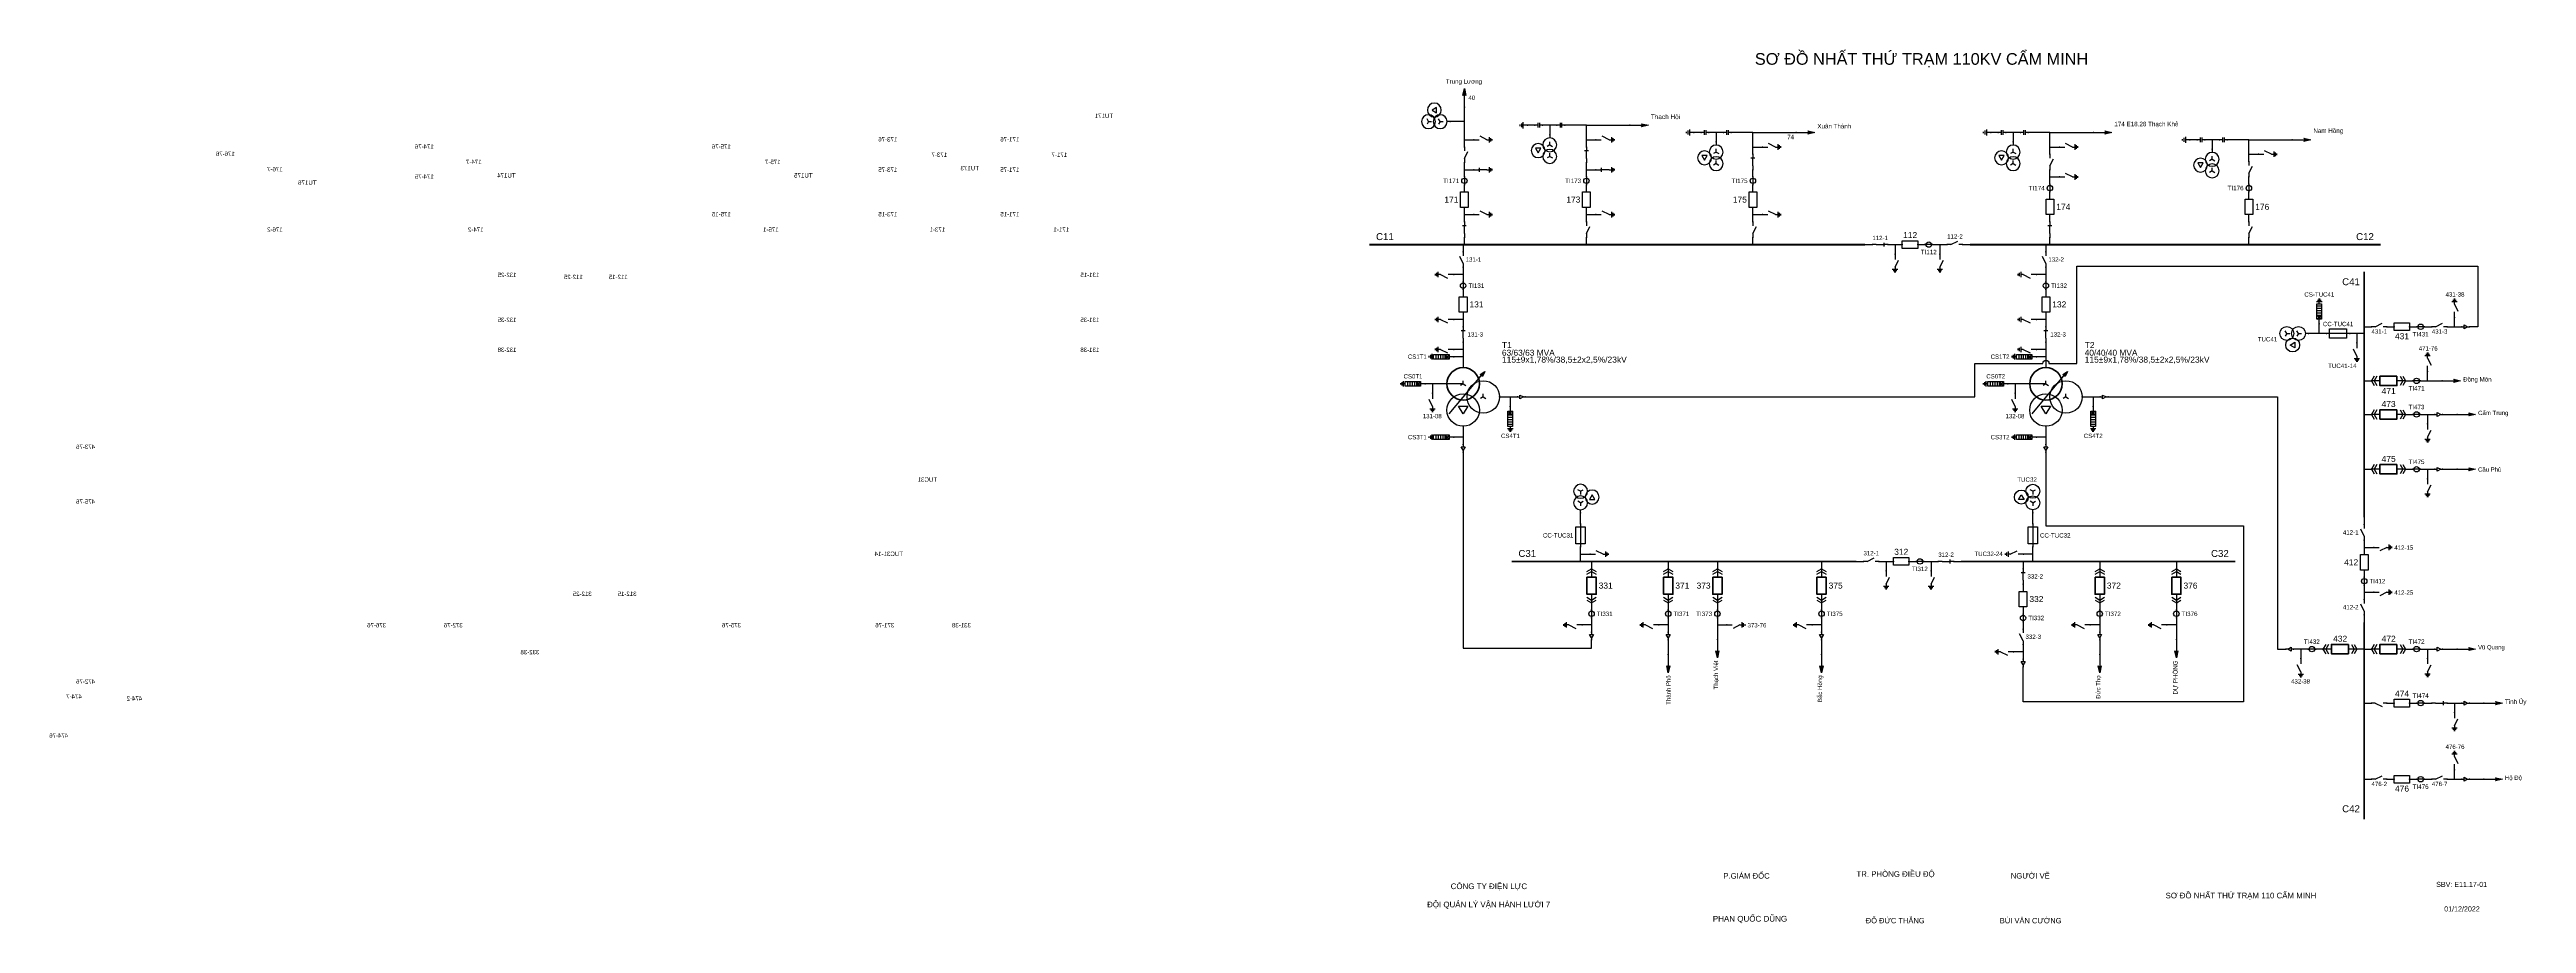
# Model space of a CAD drawing. Header units: millimetres. Extents: x -391 to 411, y 7 to 290.
import ezdxf

# ---------------------------------------------------------------- set-up
doc = ezdxf.new("R2010")
doc.units = ezdxf.units.MM
for name, color, linetype, lineweight in [('BUSBAR_110KV', 1, 'Continuous', 50), ('BUSBAR_22KV', 5, 'Continuous', 50), ('BUSBAR_35KV', 30, 'Continuous', 50), ('GROUND', 3, 'Continuous', 25), ('HV_110KV', 1, 'Continuous', 25), ('MV_22KV', 5, 'Continuous', 25), ('MV_35KV', 30, 'Continuous', 25)]:
    doc.layers.add(name, color=color, linetype=linetype, lineweight=lineweight)
doc.layers.add('SYM_PORTS', color=8, linetype='Continuous', plot=False)
doc.layers.add('TEXT', color=7, linetype='Continuous')
doc.styles.add('SLD_TEXT', font='arial.ttf')

# ---------------------------------------------------------------- blocks, each defined once
blk = doc.blocks.new('SYM_DISCONNECTOR_CLOSED')
at = {"lineweight": 25}
for points in [[(-0.625, 1.25), (0.625, 1.25)], [(0, 2.5), (0, 1.25)], [(0, -1.25), (0, 1.5)], [(0, -1.25), (0, -2.5)]]:
    blk.add_lwpolyline(points, dxfattribs=at)
at = {"layer": 'SYM_PORTS'}
for p in [(0, 2.5), (0, -2.5)]:
    blk.add_point(p, dxfattribs=at)
blk.add_attdef('DEVICE_CODE', (1.625, -0.5), '', height=2)
blk = doc.blocks.new('SYM_EARTHING_SWITCH_OPEN')
at = {"lineweight": 25}
for points in [[(0, -1.25), (-1.125, 1)], [(0, 3), (0, 1.25)], [(-0.875, -2), (0.875, -2)], [(-0.5625, -2.4375), (0.5625, -2.4375)], [(-0.25, -2.875), (0.25, -2.875)], [(0, -1.25), (0, -2)]]:
    blk.add_lwpolyline(points, dxfattribs=at)
at = {"layer": 'SYM_PORTS'}
blk.add_point((0, 3), dxfattribs=at)
blk.add_attdef('DEVICE_CODE', (1.875, 0), '', height=2)
blk = doc.blocks.new('SYM_CIRCUIT_BREAKER')
at = {"lineweight": 25}
blk.add_lwpolyline([(-1.25, 2.5), (1.25, 2.5), (1.25, -2.5), (-1.25, -2.5)], close=True, dxfattribs=at)
at = {"layer": 'SYM_PORTS'}
for p in [(0, 2.5), (0, -2.5)]:
    blk.add_point(p, dxfattribs=at)
blk.add_attdef('DEVICE_CODE', (2.25, -0.5), '', height=2)
at = {"flags": 1}
blk.add_attdef('RATING', (2.25, -3.5), '', height=2, dxfattribs=at)
blk = doc.blocks.new('SYM_CURRENT_TRANSFORMER')
at = {"lineweight": 25}
blk.add_lwpolyline([(0, 1.25), (0, -1.25)], dxfattribs=at)
blk.add_circle((0, 0), 0.875, dxfattribs=at)
at = {"layer": 'SYM_PORTS'}
for p in [(0, 1.25), (0, -1.25)]:
    blk.add_point(p, dxfattribs=at)
blk.add_attdef('DEVICE_CODE', (1.875, -1.75), '', height=2)
at = {"flags": 1}
blk.add_attdef('RATIO', (1.875, -4.75), '', height=2, dxfattribs=at)
blk = doc.blocks.new('SYM_EARTHING_SWITCH_CLOSED')
at = {"lineweight": 25}
for points in [[(-0.625, 1.25), (0.625, 1.25)], [(0, 3), (0, 1.25)], [(0, -1.25), (0, 1.5)], [(-0.875, -2), (0.875, -2)], [(-0.5625, -2.4375), (0.5625, -2.4375)], [(-0.25, -2.875), (0.25, -2.875)], [(0, -1.25), (0, -2)]]:
    blk.add_lwpolyline(points, dxfattribs=at)
at = {"layer": 'SYM_PORTS'}
blk.add_point((0, 3), dxfattribs=at)
blk.add_attdef('DEVICE_CODE', (1.875, 0), '', height=2)
blk = doc.blocks.new('SYM_DISCONNECTOR_OPEN')
at = {"lineweight": 25}
for points in [[(0, -1.25), (-1.125, 1)], [(0, 2.5), (0, 1.25)], [(0, -1.25), (0, -2.5)]]:
    blk.add_lwpolyline(points, dxfattribs=at)
at = {"layer": 'SYM_PORTS'}
for p in [(0, 2.5), (0, -2.5)]:
    blk.add_point(p, dxfattribs=at)
blk.add_attdef('DEVICE_CODE', (1, -0.5), '', height=2)
blk = doc.blocks.new('SYM_VOLTAGE_TRANSFORMER')
at = {"lineweight": 25}
for points in [[(0, 1.375), (-0.8625, 0.875)], [(0, 4.625), (0, 3.625)], [(0, 1.375), (0, 2.375)], [(0, 1.375), (0.8625, 0.875)], [(0, -2.375), (-0.8625, -2.875)], [(0, -2.375), (0, -1.375)], [(0, -2.375), (0.8625, -2.875)]]:
    blk.add_lwpolyline(points, dxfattribs=at)
blk.add_lwpolyline([(2.875, 0.25), (4.625, 0.25), (3.75, -1.25)], close=True, dxfattribs=at)
for centre in [(0, 1.375), (3.75, -0.5), (0, -2.375)]:
    blk.add_circle(centre, 2.25, dxfattribs=at)
at = {"layer": 'SYM_PORTS'}
blk.add_point((0, 4.625), dxfattribs=at)
blk.add_attdef('DEVICE_CODE', (7, 1.625), '', height=2)
at = {"flags": 1}
blk.add_attdef('RATIO', (7, -1.375), '', height=2, dxfattribs=at)
blk = doc.blocks.new('SYM_LINE_FEEDER_ARROW')
blk.add_hatch(color=7).paths.add_polyline_path([(0, -3), (-0.5, -0.75), (0, -1.25), (0.5, -0.75)])
at = {"lineweight": 25}
blk.add_lwpolyline([(0, 3), (0, -1.25)], dxfattribs=at)
blk.add_lwpolyline([(0, -3), (-0.5, -0.75), (0, -1.25), (0.5, -0.75)], close=True, dxfattribs=at)
at = {"layer": 'SYM_PORTS'}
blk.add_point((0, 3), dxfattribs=at)
blk.add_attdef('LINE_NAME', (1.5, 0), '', height=2)
blk = doc.blocks.new('SYM_COUPLING_CAPACITOR')
at = {"lineweight": 25}
for points in [[(-0.75, 0.25), (0.75, 0.25)], [(0, 1.25), (0, 0.25)], [(-0.75, -0.25), (0.75, -0.25)], [(0, -0.25), (0, -1.25)]]:
    blk.add_lwpolyline(points, dxfattribs=at)
at = {"layer": 'SYM_PORTS'}
for p in [(0, 1.25), (0, -1.25)]:
    blk.add_point(p, dxfattribs=at)
blk.add_attdef('DEVICE_CODE', (1.75, -1.75), '', height=2)
blk = doc.blocks.new('SYM_GROUND_SYMBOL')
at = {"lineweight": 25}
for points in [[(0, 1.25), (0, -0.25)], [(-1, -0.25), (1, -0.25)], [(-0.625, -0.75), (0.625, -0.75)], [(-0.25, -1.25), (0.25, -1.25)]]:
    blk.add_lwpolyline(points, dxfattribs=at)
at = {"layer": 'SYM_PORTS'}
blk.add_point((0, 1.25), dxfattribs=at)
blk = doc.blocks.new('SYM_SURGE_ARRESTER')
at = {"lineweight": 25}
for points in [[(-0.75, 2.5), (0.75, 2.5), (0.75, 1.25), (-0.75, 1.25)], [(-0.75, 1.25), (0.75, 1.25), (0.75, -2.5), (-0.75, -2.5)]]:
    blk.add_lwpolyline(points, close=True, dxfattribs=at)
for points in [[(-0.75, 2.5), (0.75, 1.25)], [(0.75, 2.5), (-0.75, 1.25)], [(-0.75, 0.5), (0.75, 0.5)], [(0, 4), (0, 2.5)], [(-0.875, -3.125), (0.875, -3.125)], [(-0.75, -0.25), (0.75, -0.25)], [(-0.75, -1), (0.75, -1)], [(-0.75, -1.75), (0.75, -1.75)], [(-0.5625, -3.5625), (0.5625, -3.5625)], [(-0.25, -4), (0.25, -4)], [(0, -2.5), (0, -3.125)]]:
    blk.add_lwpolyline(points, dxfattribs=at)
at = {"layer": 'SYM_PORTS'}
blk.add_point((0, 4), dxfattribs=at)
blk.add_attdef('DEVICE_CODE', (1.875, 1), '', height=2)
blk = doc.blocks.new('SYM_TRANSFORMER_3W')
blk.add_hatch(color=7).paths.add_polyline_path([(3.75, 8.25), (3.0125, 6.575), (2.2375, 7.225)])
at = {"lineweight": 25}
for points in [[(3.75, 8.25), (3.0125, 6.575), (2.2375, 7.225)], [(-4.75, -3), (-1.75, -3), (-3.25, -5.5)]]:
    blk.add_lwpolyline(points, close=True, dxfattribs=at)
for points in [[(-3.25, 4.25), (-8.5, 4.25)], [(-7.75, -5.5), (3.0125, 7.35)], [(-3.25, 4.25), (-4.1125, 3.75)], [(-3.25, 4.25), (-3.25, 5.25)], [(-3.25, 4.25), (-2.3875, 3.75)], [(3.25, 0), (2.3875, -0.5)], [(3.25, 0), (3.25, 1)], [(3.25, 0), (4.1125, -0.5)]]:
    blk.add_lwpolyline(points, dxfattribs=at)
at = {"lineweight": 50}
blk.add_circle((-3.25, 4.25), 5.25, dxfattribs=at)
at = {"lineweight": 25}
for centre in [(-3.25, -4.25), (3.25, 0)]:
    blk.add_circle(centre, 5.25, dxfattribs=at)
at = {"layer": 'SYM_PORTS'}
for p in [(-3.25, 9.5), (-8.5, 4.25), (8.5, 0), (-3.25, -9.5)]:
    blk.add_point(p, dxfattribs=at)
blk.add_attdef('DEVICE_CODE', (9.5, 6.5), '', height=2)
at = {"flags": 1}
for tag, p in [('VOLTAGE_RATIO', (9.5, 0.5)), ('POWER', (9.5, 3.5))]:
    blk.add_attdef(tag, p, '', height=2, dxfattribs=at)
blk = doc.blocks.new('SYM_CABLE_TERMINATION')
at = {"lineweight": 25}
blk.add_lwpolyline([(-0.625, 0.5), (0.625, 0.5), (0, -0.625)], close=True, dxfattribs=at)
for points in [[(0, 1.25), (0, 0.5)], [(0, -0.625), (0, -1.25)]]:
    blk.add_lwpolyline(points, dxfattribs=at)
at = {"layer": 'SYM_PORTS'}
for p in [(0, 1.25), (0, -1.25)]:
    blk.add_point(p, dxfattribs=at)
blk = doc.blocks.new('SYM_DRAWOUT_BREAKER')
at = {"lineweight": 25}
for points in [[(-1.5, 4.625), (0, 5.5), (1.5, 4.625)], [(-1.5, 3.75), (0, 4.625), (1.5, 3.75)], [(0, 5.5), (0, 2.75)], [(-1.5, -3.75), (0, -4.625), (1.5, -3.75)], [(-1.5, -4.625), (0, -5.5), (1.5, -4.625)], [(0, -2.75), (0, -5.5)]]:
    blk.add_lwpolyline(points, dxfattribs=at)
at = {"lineweight": 35}
blk.add_lwpolyline([(-1.5, 2.75), (1.5, 2.75), (1.5, -2.75), (-1.5, -2.75)], close=True, dxfattribs=at)
at = {"layer": 'SYM_PORTS'}
for p in [(0, 5.5), (0, -5.5)]:
    blk.add_point(p, dxfattribs=at)
blk.add_attdef('DEVICE_CODE', (2.5, 2.5), '', height=2)
at = {"flags": 1}
blk.add_attdef('RATING', (2.5, -0.5), '', height=2, dxfattribs=at)
blk = doc.blocks.new('SYM_FUSE_DISCONNECTOR')
at = {"lineweight": 25}
blk.add_lwpolyline([(-1.5, 2.75), (1.5, 2.75), (1.5, -2.75), (-1.5, -2.75)], close=True, dxfattribs=at)
blk.add_lwpolyline([(0, 3.75), (0, -3.75)], dxfattribs=at)
at = {"layer": 'SYM_PORTS'}
for p in [(0, 3.75), (0, -3.75)]:
    blk.add_point(p, dxfattribs=at)
blk.add_attdef('DEVICE_CODE', (2.5, 0.75), '', height=2)
at = {"flags": 1}
blk.add_attdef('RATING', (2.5, -2.25), '', height=2, dxfattribs=at)

msp = doc.modelspace()

# ---------------------------------------------------------------- linework, layer by layer
at = {"layer": 'BUSBAR_110KV', "const_width": 0.586}
for points in [[(36.42, 226.89), (196.93, 226.89)], [(230.85, 226.89), (363.85, 226.89)]]:
    msp.add_lwpolyline(points, dxfattribs=at)
at = {"layer": 'BUSBAR_22KV', "const_width": 0.586}
for points in [[(358.55, 218.17), (358.55, 138.64)], [(358.55, 104.73), (358.55, 41.01)]]:
    msp.add_lwpolyline(points, dxfattribs=at)
at = {"layer": 'BUSBAR_35KV', "const_width": 0.586}
for points in [[(82.51, 124.39), (194.05, 124.39)], [(227.97, 124.39), (316.87, 124.39)]]:
    msp.add_lwpolyline(points, dxfattribs=at)
at = {"layer": 'GROUND'}
for points in [[(89.98, 265.49), (87.63, 265.49)], [(143.88, 263.15), (141.53, 263.15)], [(240.04, 263.15), (237.7, 263.15)], [(304.48, 260.8), (302.13, 260.8)]]:
    msp.add_lwpolyline(points, dxfattribs=at)
at = {"layer": 'HV_110KV'}
for points in [[(67.19, 266.67), (62.59, 266.67)], [(67.19, 266.67), (67.19, 271.35)], [(67.19, 260.8), (67.19, 266.67)], [(94.82, 265.49), (92.48, 265.49)], [(97.17, 265.49), (94.82, 265.49)], [(94.82, 265.49), (94.82, 262.43)], [(106.7, 265.49), (99.67, 265.49)], [(106.7, 260.8), (106.7, 265.49)], [(106.7, 265.49), (120.77, 265.49)], [(67.19, 258.46), (67.19, 260.8)], [(67.19, 260.8), (70.25, 260.8)], [(106.7, 258.46), (106.7, 260.8)], [(106.7, 260.8), (109.77, 260.8)], [(148.72, 263.15), (146.38, 263.15)], [(151.07, 263.15), (148.72, 263.15)], [(148.72, 263.15), (148.72, 260.08)], [(160.6, 263.15), (153.57, 263.15)], [(160.6, 258.46), (160.6, 263.15)], [(160.6, 263.15), (174.67, 263.15)], [(160.6, 256.11), (160.6, 258.46)], [(160.6, 258.46), (163.67, 258.46)], [(244.89, 263.15), (242.54, 263.15)], [(247.23, 263.15), (244.89, 263.15)], [(244.89, 263.15), (244.89, 260.08)], [(256.77, 263.15), (249.73, 263.15)], [(256.77, 258.46), (256.77, 263.15)], [(256.77, 263.15), (270.84, 263.15)], [(256.77, 256.11), (256.77, 258.46)], [(256.77, 258.46), (259.83, 258.46)], [(309.32, 260.8), (306.98, 260.8)], [(311.66, 260.8), (309.32, 260.8)], [(309.32, 260.8), (309.32, 257.74)], [(321.2, 260.8), (314.16, 260.8)], [(321.2, 256.11), (321.2, 260.8)], [(321.2, 260.8), (335.27, 260.8)], [(67.19, 251.11), (67.19, 253.46)], [(67.19, 248.77), (67.19, 251.11)], [(67.19, 251.11), (70.25, 251.11)], [(106.7, 251.11), (106.7, 253.46)], [(106.7, 248.77), (106.7, 251.11)], [(106.7, 251.11), (109.77, 251.11)], [(160.6, 248.77), (160.6, 251.11)], [(256.77, 248.77), (256.77, 251.11)], [(256.77, 246.42), (256.77, 248.77)], [(256.77, 248.77), (259.83, 248.77)], [(321.2, 253.77), (321.2, 256.11)], [(321.2, 256.11), (324.27, 256.11)], [(321.2, 246.42), (321.2, 248.77)], [(67.19, 243.92), (67.19, 246.27)], [(106.7, 243.92), (106.7, 246.27)], [(160.6, 243.92), (160.6, 246.27)], [(256.77, 241.58), (256.77, 243.92)], [(321.2, 241.58), (321.2, 243.92)], [(67.19, 236.58), (67.19, 238.92)], [(67.19, 234.23), (67.19, 236.58)], [(67.19, 236.58), (70.25, 236.58)], [(106.7, 236.58), (106.7, 238.92)], [(106.7, 234.23), (106.7, 236.58)], [(106.7, 236.58), (109.77, 236.58)], [(160.6, 236.58), (160.6, 238.92)], [(160.6, 234.23), (160.6, 236.58)], [(160.6, 236.58), (163.67, 236.58)], [(256.77, 234.23), (256.77, 236.58)], [(321.2, 234.23), (321.2, 236.58)], [(66.79, 226.89), (66.79, 224.54)], [(67.19, 226.89), (67.19, 229.23)], [(106.7, 226.89), (106.7, 229.23)], [(160.6, 226.89), (160.6, 229.23)], [(196.93, 226.89), (199.28, 226.89)], [(204.28, 226.89), (206.62, 226.89)], [(206.62, 226.89), (206.62, 223.82)], [(206.62, 226.89), (208.97, 226.89)], [(213.97, 226.89), (216.31, 226.89)], [(218.81, 226.89), (221.16, 226.89)], [(221.16, 226.89), (221.16, 223.82)], [(221.16, 226.89), (223.5, 226.89)], [(228.5, 226.89), (230.85, 226.89)], [(255.48, 226.89), (255.48, 224.54)], [(256.77, 226.89), (256.77, 229.23)], [(321.2, 226.89), (321.2, 229.23)], [(66.79, 217.2), (63.73, 217.2)], [(66.79, 219.54), (66.79, 217.2)], [(66.79, 217.2), (66.79, 214.85)], [(255.48, 217.2), (252.42, 217.2)], [(255.48, 219.54), (255.48, 217.2)], [(255.48, 217.2), (255.48, 214.85)], [(66.79, 212.35), (66.79, 210.01)], [(255.48, 212.35), (255.48, 210.01)], [(66.79, 202.67), (63.73, 202.67)], [(66.79, 205.01), (66.79, 202.67)], [(66.79, 202.67), (66.79, 200.32)], [(255.48, 202.67), (252.42, 202.67)], [(255.48, 205.01), (255.48, 202.67)], [(255.48, 202.67), (255.48, 200.32)], [(66.79, 192.98), (63.73, 192.98)], [(66.79, 195.32), (66.79, 192.98)], [(66.79, 192.98), (66.79, 190.63)], [(255.48, 192.98), (252.42, 192.98)], [(255.48, 195.32), (255.48, 192.98)], [(255.48, 192.98), (255.48, 190.63)], [(66.79, 190.63), (63.73, 190.63)], [(66.79, 190.63), (66.79, 187.11)], [(255.48, 190.63), (252.42, 190.63)], [(255.48, 190.63), (255.48, 187.11)], [(56.86, 181.86), (54.51, 181.86)], [(61.54, 181.86), (56.86, 181.86)], [(56.86, 181.86), (56.86, 178.8)], [(245.54, 181.86), (243.2, 181.86)], [(250.23, 181.86), (245.54, 181.86)], [(245.54, 181.86), (245.54, 178.8)]]:
    msp.add_lwpolyline(points, dxfattribs=at)
at = {"layer": 'MV_22KV'}
msp.add_lwpolyline([(86.91, 177.61), (89.61, 177.61), (232.5, 177.61), (232.5, 188.46), (254.48, 188.46, -1), (256.48, 188.46), (265.5, 188.46), (265.5, 219.96), (395.32, 219.96), (395.32, 200.3), (392.62, 200.3)], format="xyb", dxfattribs=at)
for points in [[(344.01, 198.16), (344.01, 201.23)], [(387.77, 200.3), (387.77, 203.36)], [(344.01, 198.16), (340.5, 198.16)], [(346.36, 198.16), (344.01, 198.16)], [(356.2, 198.16), (353.86, 198.16)], [(358.55, 198.16), (356.2, 198.16)], [(356.2, 198.16), (356.2, 195.09)], [(358.55, 200.3), (360.89, 200.3)], [(365.89, 200.3), (368.24, 200.3)], [(373.24, 200.3), (375.58, 200.3)], [(378.08, 200.3), (380.43, 200.3)], [(385.43, 200.3), (387.77, 200.3)], [(387.77, 200.3), (390.12, 200.3)], [(379.08, 182.81), (379.08, 185.88)], [(78.54, 177.61), (82.06, 177.61)], [(82.06, 177.61), (82.06, 174.55)], [(82.06, 177.61), (84.41, 177.61)], [(267.23, 177.61), (270.75, 177.61)], [(270.75, 177.61), (270.75, 174.55)], [(270.75, 177.61), (273.1, 177.61)], [(275.6, 177.61), (278.3, 177.61), (330.47, 177.61), (330.47, 96.03), (333.17, 96.03)], [(358.55, 182.81), (360.89, 182.81)], [(371.89, 182.81), (374.24, 182.81)], [(376.74, 182.81), (379.08, 182.81)], [(379.08, 182.81), (383.77, 182.81)], [(358.55, 171.95), (360.89, 171.95)], [(371.89, 171.95), (374.24, 171.95)], [(376.74, 171.95), (379.08, 171.95)], [(379.08, 171.95), (379.08, 168.88)], [(379.08, 171.95), (381.43, 171.95)], [(383.93, 171.95), (388.62, 171.95)], [(358.55, 154.21), (360.89, 154.21)], [(371.89, 154.21), (374.24, 154.21)], [(376.74, 154.21), (379.08, 154.21)], [(379.08, 154.21), (379.08, 151.14)], [(379.08, 154.21), (381.43, 154.21)], [(383.93, 154.21), (388.62, 154.21)], [(358.55, 138.64), (358.55, 136.3)], [(358.55, 131.3), (358.55, 128.95)], [(358.55, 128.95), (361.61, 128.95)], [(358.55, 128.95), (358.55, 126.61)], [(358.55, 121.61), (358.55, 119.26)], [(358.55, 116.76), (358.55, 114.42)], [(358.55, 114.42), (361.61, 114.42)], [(358.55, 114.42), (358.55, 112.07)], [(358.55, 107.07), (358.55, 104.73)], [(338.01, 96.03), (335.67, 96.03)], [(340.36, 96.03), (338.01, 96.03)], [(338.01, 96.03), (338.01, 92.97)], [(345.2, 96.03), (342.86, 96.03)], [(358.55, 96.03), (356.2, 96.03)], [(358.55, 96.03), (360.89, 96.03)], [(371.89, 96.03), (374.24, 96.03)], [(376.74, 96.03), (379.08, 96.03)], [(379.08, 96.03), (379.08, 92.97)], [(379.08, 96.03), (381.43, 96.03)], [(383.93, 96.03), (388.62, 96.03)], [(358.55, 78.55), (360.89, 78.55)], [(365.89, 78.55), (368.24, 78.55)], [(373.24, 78.55), (375.58, 78.55)], [(378.08, 78.55), (380.43, 78.55)], [(385.43, 78.55), (387.77, 78.55)], [(387.77, 78.55), (387.77, 75.48)], [(387.77, 78.55), (390.12, 78.55)], [(392.62, 78.55), (397.31, 78.55)], [(387.77, 53.94), (387.77, 57.01)], [(358.55, 53.94), (360.89, 53.94)], [(365.89, 53.94), (368.24, 53.94)], [(373.24, 53.94), (375.58, 53.94)], [(378.08, 53.94), (380.43, 53.94)], [(385.43, 53.94), (387.77, 53.94)], [(387.77, 53.94), (390.12, 53.94)], [(392.62, 53.94), (397.31, 53.94)]]:
    msp.add_lwpolyline(points, dxfattribs=at)
at = {"layer": 'MV_35KV'}
for points in [[(66.79, 164.6), (63.73, 164.6)], [(66.79, 168.11), (66.79, 164.6)], [(66.79, 164.6), (66.79, 162.25)], [(255.48, 164.6), (252.42, 164.6)], [(255.48, 168.11), (255.48, 164.6)], [(255.48, 164.6), (255.48, 162.25)], [(66.79, 159.75), (66.79, 157.05), (66.79, 96.31), (108.37, 96.31), (108.37, 99.01)], [(255.48, 159.75), (255.48, 157.05), (255.48, 135.96), (319.5, 135.96), (319.5, 78.96), (248.09, 78.96), (248.09, 87.62), (248.09, 90.32)], [(104.82, 136.58), (104.82, 140.1)], [(251.27, 136.58), (251.27, 140.1)], [(104.82, 126.73), (104.82, 129.08)], [(251.27, 126.73), (251.27, 129.08)], [(104.82, 124.39), (104.82, 126.73)], [(104.82, 126.73), (107.89, 126.73)], [(108.37, 124.39), (108.37, 122.04)], [(133.19, 124.39), (133.19, 122.04)], [(149.11, 124.39), (149.11, 122.04)], [(182.83, 124.39), (182.83, 122.04)], [(194.05, 124.39), (196.4, 124.39)], [(201.4, 124.39), (203.74, 124.39)], [(203.74, 124.39), (203.74, 121.32)], [(203.74, 124.39), (206.09, 124.39)], [(211.09, 124.39), (213.43, 124.39)], [(215.93, 124.39), (218.28, 124.39)], [(218.28, 124.39), (218.28, 121.32)], [(218.28, 124.39), (220.62, 124.39)], [(225.62, 124.39), (227.97, 124.39)], [(248.09, 124.39), (248.09, 122.04)], [(251.27, 126.73), (248.21, 126.73)], [(251.27, 124.39), (251.27, 126.73)], [(272.91, 124.39), (272.91, 122.04)], [(297.72, 124.39), (297.72, 122.04)], [(248.09, 117.04), (248.09, 114.7)], [(108.37, 111.04), (108.37, 108.7)], [(108.37, 106.2), (108.37, 103.85)], [(133.19, 111.04), (133.19, 108.7)], [(133.19, 106.2), (133.19, 103.85)], [(149.11, 111.04), (149.11, 108.7)], [(149.11, 106.2), (149.11, 103.85)], [(182.83, 111.04), (182.83, 108.7)], [(182.83, 106.2), (182.83, 103.85)], [(248.09, 109.7), (248.09, 107.35)], [(248.09, 104.85), (248.09, 102.51)], [(272.91, 111.04), (272.91, 108.7)], [(272.91, 106.2), (272.91, 103.85)], [(297.72, 111.04), (297.72, 108.7)], [(297.72, 106.2), (297.72, 103.85)], [(108.37, 103.85), (105.3, 103.85)], [(108.37, 103.85), (108.37, 101.51)], [(133.19, 103.85), (130.12, 103.85)], [(133.19, 103.85), (133.19, 101.51)], [(133.19, 99.01), (133.19, 94.32)], [(149.11, 103.85), (152.18, 103.85)], [(149.11, 103.85), (149.11, 99.17)], [(182.83, 103.85), (179.76, 103.85)], [(182.83, 103.85), (182.83, 101.51)], [(182.83, 99.01), (182.83, 94.32)], [(248.09, 97.51), (248.09, 95.17)], [(272.91, 103.85), (269.84, 103.85)], [(272.91, 103.85), (272.91, 101.51)], [(272.91, 99.01), (272.91, 94.32)], [(297.72, 103.85), (294.66, 103.85)], [(297.72, 103.85), (297.72, 99.17)], [(248.09, 95.17), (245.02, 95.17)], [(248.09, 95.17), (248.09, 92.82)]]:
    msp.add_lwpolyline(points, dxfattribs=at)

# ---------------------------------------------------------------- block references
at = {"layer": 'GROUND', "rotation": 270}
for p in [(86.38, 265.49), (140.28, 263.15), (236.45, 263.15), (300.88, 260.8)]:
    msp.add_blockref('SYM_GROUND_SYMBOL', p, dxfattribs=at)
at = {"layer": 'HV_110KV'}
for name, p, rotation in [('SYM_LINE_FEEDER_ARROW', (67.19, 274.35), 180), ('SYM_COUPLING_CAPACITOR', (91.23, 265.49), 270), ('SYM_COUPLING_CAPACITOR', (98.42, 265.49), 270), ('SYM_LINE_FEEDER_ARROW', (123.77, 265.49), 90), ('SYM_COUPLING_CAPACITOR', (145.13, 263.15), 270), ('SYM_COUPLING_CAPACITOR', (152.32, 263.15), 270), ('SYM_LINE_FEEDER_ARROW', (177.67, 263.15), 90), ('SYM_COUPLING_CAPACITOR', (241.29, 263.15), 270), ('SYM_COUPLING_CAPACITOR', (248.48, 263.15), 270), ('SYM_LINE_FEEDER_ARROW', (273.84, 263.15), 90), ('SYM_COUPLING_CAPACITOR', (305.73, 260.8), 270), ('SYM_COUPLING_CAPACITOR', (312.91, 260.8), 270), ('SYM_LINE_FEEDER_ARROW', (338.27, 260.8), 90)]:
    msp.add_blockref(name, p, dxfattribs=dict(at, rotation=rotation))
ref = msp.add_blockref('SYM_VOLTAGE_TRANSFORMER', (57.96, 266.67), dxfattribs=dict(at, xscale=-1, rotation=270))
ref.add_attrib('DEVICE_CODE', 'TU171', (46.51, 267.83), dxfattribs={"layer": 'TEXT', "extrusion": (0, 0, -1), "height": 1.437, "style": 'SLD_TEXT'})
ref = msp.add_blockref('SYM_EARTHING_SWITCH_OPEN', (327.27, 256.11), dxfattribs=dict(at, xscale=-1, rotation=90))
ref.add_attrib('DEVICE_CODE', '176-76', (330.95, 255.56), dxfattribs={"layer": 'TEXT', "extrusion": (0, 0, -1), "height": 1.41, "style": 'SLD_TEXT'})
ref = msp.add_blockref('SYM_VOLTAGE_TRANSFORMER', (309.32, 253.11), dxfattribs=dict(at, xscale=-1))
ref.add_attrib('DEVICE_CODE', 'TU176', (304.44, 246.24), dxfattribs={"layer": 'TEXT', "extrusion": (0, 0, -1), "height": 1.437, "style": 'SLD_TEXT'})
ref = msp.add_blockref('SYM_EARTHING_SWITCH_OPEN', (262.83, 258.46), dxfattribs=dict(at, xscale=-1, rotation=90))
ref.add_attrib('DEVICE_CODE', '174-76', (266.52, 257.9), dxfattribs={"layer": 'TEXT', "extrusion": (0, 0, -1), "height": 1.41, "style": 'SLD_TEXT'})
ref = msp.add_blockref('SYM_VOLTAGE_TRANSFORMER', (244.89, 255.46), dxfattribs=dict(at, xscale=-1))
ref.add_attrib('DEVICE_CODE', 'TU174', (240, 248.58), dxfattribs={"layer": 'TEXT', "extrusion": (0, 0, -1), "height": 1.437, "style": 'SLD_TEXT'})
ref = msp.add_blockref('SYM_EARTHING_SWITCH_OPEN', (166.67, 258.46), dxfattribs=dict(at, xscale=-1, rotation=90))
ref.add_attrib('DEVICE_CODE', '175-76', (170.35, 257.9), dxfattribs={"layer": 'TEXT', "extrusion": (0, 0, -1), "height": 1.41, "style": 'SLD_TEXT'})
ref = msp.add_blockref('SYM_VOLTAGE_TRANSFORMER', (148.72, 255.46), dxfattribs=dict(at, xscale=-1))
ref.add_attrib('DEVICE_CODE', 'TU175', (143.84, 248.58), dxfattribs={"layer": 'TEXT', "extrusion": (0, 0, -1), "height": 1.437, "style": 'SLD_TEXT'})
ref = msp.add_blockref('SYM_EARTHING_SWITCH_OPEN', (112.77, 260.8), dxfattribs=dict(at, xscale=-1, rotation=90))
ref.add_attrib('DEVICE_CODE', '173-76', (116.45, 260.25), dxfattribs={"layer": 'TEXT', "extrusion": (0, 0, -1), "height": 1.41, "style": 'SLD_TEXT'})
ref = msp.add_blockref('SYM_DISCONNECTOR_CLOSED', (106.7, 255.96), dxfattribs=dict(at, xscale=-1))
ref.add_attrib('DEVICE_CODE', '173-7', (100.31, 255.27), dxfattribs={"layer": 'TEXT', "extrusion": (0, 0, -1), "height": 1.412, "style": 'SLD_TEXT'})
ref = msp.add_blockref('SYM_VOLTAGE_TRANSFORMER', (94.82, 257.8), dxfattribs=dict(at, xscale=-1))
ref.add_attrib('DEVICE_CODE', 'TU173', (89.94, 250.92), dxfattribs={"layer": 'TEXT', "extrusion": (0, 0, -1), "height": 1.437, "style": 'SLD_TEXT'})
ref = msp.add_blockref('SYM_EARTHING_SWITCH_OPEN', (73.25, 260.8), dxfattribs=dict(at, xscale=-1, rotation=90))
ref.add_attrib('DEVICE_CODE', '171-76', (76.94, 260.25), dxfattribs={"layer": 'TEXT', "extrusion": (0, 0, -1), "height": 1.41, "style": 'SLD_TEXT'})
ref = msp.add_blockref('SYM_DISCONNECTOR_OPEN', (67.19, 255.96), dxfattribs=dict(at, xscale=-1))
ref.add_attrib('DEVICE_CODE', '171-7', (61.42, 255.26), dxfattribs={"layer": 'TEXT', "extrusion": (0, 0, -1), "height": 1.424, "style": 'SLD_TEXT'})
ref = msp.add_blockref('SYM_DISCONNECTOR_OPEN', (321.2, 251.27), dxfattribs=dict(at, xscale=-1))
ref.add_attrib('DEVICE_CODE', '176-7', (315.44, 250.58), dxfattribs={"layer": 'TEXT', "extrusion": (0, 0, -1), "height": 1.412, "style": 'SLD_TEXT'})
ref = msp.add_blockref('SYM_EARTHING_SWITCH_OPEN', (262.83, 248.77), dxfattribs=dict(at, xscale=-1, rotation=90))
ref.add_attrib('DEVICE_CODE', '174-75', (266.52, 248.21), dxfattribs={"layer": 'TEXT', "extrusion": (0, 0, -1), "height": 1.41, "style": 'SLD_TEXT'})
ref = msp.add_blockref('SYM_DISCONNECTOR_OPEN', (256.77, 253.61), dxfattribs=dict(at, xscale=-1))
ref.add_attrib('DEVICE_CODE', '174-7', (251, 252.92), dxfattribs={"layer": 'TEXT', "extrusion": (0, 0, -1), "height": 1.424, "style": 'SLD_TEXT'})
ref = msp.add_blockref('SYM_DISCONNECTOR_CLOSED', (160.6, 253.61), dxfattribs=dict(at, xscale=-1))
ref.add_attrib('DEVICE_CODE', '175-7', (154.21, 252.93), dxfattribs={"layer": 'TEXT', "extrusion": (0, 0, -1), "height": 1.412, "style": 'SLD_TEXT'})
ref = msp.add_blockref('SYM_EARTHING_SWITCH_CLOSED', (112.77, 251.11), dxfattribs=dict(at, xscale=-1, rotation=90))
ref.add_attrib('DEVICE_CODE', '173-75', (116.45, 250.43), dxfattribs={"layer": 'TEXT', "extrusion": (0, 0, -1), "height": 1.41, "style": 'SLD_TEXT'})
ref = msp.add_blockref('SYM_EARTHING_SWITCH_CLOSED', (73.25, 251.11), dxfattribs=dict(at, xscale=-1, rotation=90))
ref.add_attrib('DEVICE_CODE', '171-75', (76.94, 250.43), dxfattribs={"layer": 'TEXT', "extrusion": (0, 0, -1), "height": 1.41, "style": 'SLD_TEXT'})
ref = msp.add_blockref('SYM_CURRENT_TRANSFORMER', (67.19, 247.52), dxfattribs=at)
ref.add_attrib('DEVICE_CODE', 'TI171', (60.31, 246.79), dxfattribs={"layer": 'TEXT', "height": 1.457, "style": 'SLD_TEXT'})
ref = msp.add_blockref('SYM_CURRENT_TRANSFORMER', (106.7, 247.52), dxfattribs=at)
ref.add_attrib('DEVICE_CODE', 'TI173', (99.82, 246.8), dxfattribs={"layer": 'TEXT', "height": 1.445, "style": 'SLD_TEXT'})
ref = msp.add_blockref('SYM_CURRENT_TRANSFORMER', (160.6, 247.52), dxfattribs=at)
ref.add_attrib('DEVICE_CODE', 'TI175', (153.73, 246.8), dxfattribs={"layer": 'TEXT', "height": 1.445, "style": 'SLD_TEXT'})
ref = msp.add_blockref('SYM_CIRCUIT_BREAKER', (67.19, 241.42), dxfattribs=at)
ref.add_attrib('DEVICE_CODE', '171', (60.7, 240.47), dxfattribs={"layer": 'TEXT', "height": 1.964, "style": 'SLD_TEXT'})
ref = msp.add_blockref('SYM_CIRCUIT_BREAKER', (106.7, 241.42), dxfattribs=at)
ref.add_attrib('DEVICE_CODE', '173', (100.21, 240.49), dxfattribs={"layer": 'TEXT', "height": 1.948, "style": 'SLD_TEXT'})
ref = msp.add_blockref('SYM_CIRCUIT_BREAKER', (160.6, 241.42), dxfattribs=at)
ref.add_attrib('DEVICE_CODE', '175', (154.12, 240.49), dxfattribs={"layer": 'TEXT', "height": 1.948, "style": 'SLD_TEXT'})
ref = msp.add_blockref('SYM_CURRENT_TRANSFORMER', (256.77, 245.17), dxfattribs=at)
ref.add_attrib('DEVICE_CODE', 'TI174', (249.89, 244.44), dxfattribs={"layer": 'TEXT', "height": 1.457, "style": 'SLD_TEXT'})
ref = msp.add_blockref('SYM_CIRCUIT_BREAKER', (256.77, 239.08), dxfattribs=at)
ref.add_attrib('DEVICE_CODE', '174', (258.83, 238.12), dxfattribs={"layer": 'TEXT', "height": 1.964, "style": 'SLD_TEXT'})
ref = msp.add_blockref('SYM_CURRENT_TRANSFORMER', (321.2, 245.17), dxfattribs=at)
ref.add_attrib('DEVICE_CODE', 'TI176', (314.32, 244.46), dxfattribs={"layer": 'TEXT', "height": 1.445, "style": 'SLD_TEXT'})
ref = msp.add_blockref('SYM_CIRCUIT_BREAKER', (321.2, 239.08), dxfattribs=at)
ref.add_attrib('DEVICE_CODE', '176', (323.26, 238.14), dxfattribs={"layer": 'TEXT', "height": 1.948, "style": 'SLD_TEXT'})
ref = msp.add_blockref('SYM_DISCONNECTOR_OPEN', (321.2, 231.73), dxfattribs=dict(at, xscale=-1))
ref.add_attrib('DEVICE_CODE', '176-2', (315.44, 231.05), dxfattribs={"layer": 'TEXT', "extrusion": (0, 0, -1), "height": 1.412, "style": 'SLD_TEXT'})
ref = msp.add_blockref('SYM_DISCONNECTOR_CLOSED', (256.77, 231.73), dxfattribs=dict(at, xscale=-1))
ref.add_attrib('DEVICE_CODE', '174-2', (250.38, 231.04), dxfattribs={"layer": 'TEXT', "extrusion": (0, 0, -1), "height": 1.424, "style": 'SLD_TEXT'})
ref = msp.add_blockref('SYM_EARTHING_SWITCH_OPEN', (166.67, 236.58), dxfattribs=dict(at, xscale=-1, rotation=90))
ref.add_attrib('DEVICE_CODE', '175-15', (170.35, 236.02), dxfattribs={"layer": 'TEXT', "extrusion": (0, 0, -1), "height": 1.41, "style": 'SLD_TEXT'})
ref = msp.add_blockref('SYM_DISCONNECTOR_OPEN', (160.6, 231.73), dxfattribs=dict(at, xscale=-1))
ref.add_attrib('DEVICE_CODE', '175-1', (154.84, 231.05), dxfattribs={"layer": 'TEXT', "extrusion": (0, 0, -1), "height": 1.412, "style": 'SLD_TEXT'})
ref = msp.add_blockref('SYM_EARTHING_SWITCH_OPEN', (112.77, 236.58), dxfattribs=dict(at, xscale=-1, rotation=90))
ref.add_attrib('DEVICE_CODE', '173-15', (116.45, 236.02), dxfattribs={"layer": 'TEXT', "extrusion": (0, 0, -1), "height": 1.41, "style": 'SLD_TEXT'})
ref = msp.add_blockref('SYM_DISCONNECTOR_OPEN', (106.7, 231.73), dxfattribs=dict(at, xscale=-1))
ref.add_attrib('DEVICE_CODE', '173-1', (100.94, 231.05), dxfattribs={"layer": 'TEXT', "extrusion": (0, 0, -1), "height": 1.412, "style": 'SLD_TEXT'})
ref = msp.add_blockref('SYM_EARTHING_SWITCH_OPEN', (73.25, 236.58), dxfattribs=dict(at, xscale=-1, rotation=90))
ref.add_attrib('DEVICE_CODE', '171-15', (76.94, 236.02), dxfattribs={"layer": 'TEXT', "extrusion": (0, 0, -1), "height": 1.41, "style": 'SLD_TEXT'})
ref = msp.add_blockref('SYM_DISCONNECTOR_CLOSED', (67.19, 231.73), dxfattribs=dict(at, xscale=-1))
ref.add_attrib('DEVICE_CODE', '171-1', (60.8, 231.04), dxfattribs={"layer": 'TEXT', "extrusion": (0, 0, -1), "height": 1.424, "style": 'SLD_TEXT'})
ref = msp.add_blockref('SYM_DISCONNECTOR_CLOSED', (201.78, 226.89), dxfattribs=dict(at, rotation=270))
ref.add_attrib('DEVICE_CODE', '112-1', (199.3, 228.34), dxfattribs={"layer": 'TEXT', "height": 1.409, "style": 'SLD_TEXT'})
ref = msp.add_blockref('SYM_CIRCUIT_BREAKER', (211.47, 226.89), dxfattribs=dict(at, rotation=270))
ref.add_attrib('DEVICE_CODE', '112', (209.26, 228.99), dxfattribs={"layer": 'TEXT', "height": 1.944, "style": 'SLD_TEXT'})
ref = msp.add_blockref('SYM_CURRENT_TRANSFORMER', (217.56, 226.89), dxfattribs=dict(at, rotation=270))
ref.add_attrib('DEVICE_CODE', 'TI112', (214.97, 223.76), dxfattribs={"layer": 'TEXT', "height": 1.442, "style": 'SLD_TEXT'})
ref = msp.add_blockref('SYM_DISCONNECTOR_OPEN', (226, 226.89), dxfattribs=dict(at, rotation=270))
ref.add_attrib('DEVICE_CODE', '112-2', (223.53, 228.84), dxfattribs={"layer": 'TEXT', "height": 1.409, "style": 'SLD_TEXT'})
ref = msp.add_blockref('SYM_EARTHING_SWITCH_OPEN', (249.42, 217.2), dxfattribs=dict(at, xscale=-1, rotation=270))
ref.add_attrib('DEVICE_CODE', '132-25', (239.72, 216.39), dxfattribs={"layer": 'TEXT', "extrusion": (0, 0, -1), "height": 1.407, "style": 'SLD_TEXT'})
ref = msp.add_blockref('SYM_EARTHING_SWITCH_OPEN', (221.16, 220.82), dxfattribs=dict(at, xscale=-1))
ref.add_attrib('DEVICE_CODE', '112-25', (218.27, 215.73), dxfattribs={"layer": 'TEXT', "extrusion": (0, 0, -1), "height": 1.407, "style": 'SLD_TEXT'})
ref = msp.add_blockref('SYM_EARTHING_SWITCH_OPEN', (206.62, 220.82), dxfattribs=dict(at, xscale=-1))
ref.add_attrib('DEVICE_CODE', '112-15', (203.74, 215.73), dxfattribs={"layer": 'TEXT', "extrusion": (0, 0, -1), "height": 1.407, "style": 'SLD_TEXT'})
ref = msp.add_blockref('SYM_EARTHING_SWITCH_OPEN', (60.73, 217.2), dxfattribs=dict(at, xscale=-1, rotation=270))
ref.add_attrib('DEVICE_CODE', '131-15', (51.03, 216.39), dxfattribs={"layer": 'TEXT', "extrusion": (0, 0, -1), "height": 1.407, "style": 'SLD_TEXT'})
ref = msp.add_blockref('SYM_DISCONNECTOR_OPEN', (66.79, 222.04), dxfattribs=at)
ref.add_attrib('DEVICE_CODE', '131-1', (67.6, 221.36), dxfattribs={"layer": 'TEXT', "height": 1.409, "style": 'SLD_TEXT'})
ref = msp.add_blockref('SYM_DISCONNECTOR_OPEN', (255.48, 222.04), dxfattribs=at)
ref.add_attrib('DEVICE_CODE', '132-2', (256.29, 221.36), dxfattribs={"layer": 'TEXT', "height": 1.409, "style": 'SLD_TEXT'})
ref = msp.add_blockref('SYM_CIRCUIT_BREAKER', (66.79, 207.51), dxfattribs=at)
ref.add_attrib('DEVICE_CODE', '131', (68.85, 206.57), dxfattribs={"layer": 'TEXT', "height": 1.948, "style": 'SLD_TEXT'})
ref = msp.add_blockref('SYM_CURRENT_TRANSFORMER', (66.79, 213.6), dxfattribs=at)
ref.add_attrib('DEVICE_CODE', 'TI131', (68.48, 212.89), dxfattribs={"layer": 'TEXT', "height": 1.442, "style": 'SLD_TEXT'})
ref = msp.add_blockref('SYM_CIRCUIT_BREAKER', (255.48, 207.51), dxfattribs=at)
ref.add_attrib('DEVICE_CODE', '132', (257.54, 206.57), dxfattribs={"layer": 'TEXT', "height": 1.948, "style": 'SLD_TEXT'})
ref = msp.add_blockref('SYM_CURRENT_TRANSFORMER', (255.48, 213.6), dxfattribs=at)
ref.add_attrib('DEVICE_CODE', 'TI132', (257.17, 212.89), dxfattribs={"layer": 'TEXT', "height": 1.442, "style": 'SLD_TEXT'})
ref = msp.add_blockref('SYM_EARTHING_SWITCH_OPEN', (249.42, 202.67), dxfattribs=dict(at, xscale=-1, rotation=270))
ref.add_attrib('DEVICE_CODE', '132-35', (239.72, 201.86), dxfattribs={"layer": 'TEXT', "extrusion": (0, 0, -1), "height": 1.407, "style": 'SLD_TEXT'})
ref = msp.add_blockref('SYM_EARTHING_SWITCH_OPEN', (60.73, 202.67), dxfattribs=dict(at, xscale=-1, rotation=270))
ref.add_attrib('DEVICE_CODE', '131-35', (51.03, 201.86), dxfattribs={"layer": 'TEXT', "extrusion": (0, 0, -1), "height": 1.407, "style": 'SLD_TEXT'})
ref = msp.add_blockref('SYM_EARTHING_SWITCH_OPEN', (249.42, 192.98), dxfattribs=dict(at, xscale=-1, rotation=270))
ref.add_attrib('DEVICE_CODE', '132-38', (239.72, 192.17), dxfattribs={"layer": 'TEXT', "extrusion": (0, 0, -1), "height": 1.407, "style": 'SLD_TEXT'})
ref = msp.add_blockref('SYM_EARTHING_SWITCH_OPEN', (60.73, 192.98), dxfattribs=dict(at, xscale=-1, rotation=270))
ref.add_attrib('DEVICE_CODE', '131-38', (51.03, 192.17), dxfattribs={"layer": 'TEXT', "extrusion": (0, 0, -1), "height": 1.407, "style": 'SLD_TEXT'})
ref = msp.add_blockref('SYM_TRANSFORMER_3W', (70.04, 177.61), dxfattribs=at)
ref.add_attrib('DEVICE_CODE', 'T1', (79.35, 193.42), dxfattribs={"layer": 'TEXT', "height": 1.959, "style": 'SLD_TEXT'})
ref = msp.add_blockref('SYM_DISCONNECTOR_CLOSED', (66.79, 197.82), dxfattribs=at)
ref.add_attrib('DEVICE_CODE', '131-3', (68.23, 197.14), dxfattribs={"layer": 'TEXT', "height": 1.409, "style": 'SLD_TEXT'})
ref = msp.add_blockref('SYM_TRANSFORMER_3W', (258.73, 177.61), dxfattribs=at)
ref.add_attrib('DEVICE_CODE', 'T2', (268.04, 193.42), dxfattribs={"layer": 'TEXT', "height": 1.959, "style": 'SLD_TEXT'})
ref = msp.add_blockref('SYM_DISCONNECTOR_CLOSED', (255.48, 197.82), dxfattribs=at)
ref.add_attrib('DEVICE_CODE', '132-3', (256.92, 197.14), dxfattribs={"layer": 'TEXT', "height": 1.409, "style": 'SLD_TEXT'})
ref = msp.add_blockref('SYM_SURGE_ARRESTER', (50.51, 181.86), dxfattribs=dict(at, rotation=270))
ref.add_attrib('DEVICE_CODE', 'CS0T1', (47.5, 183.59), dxfattribs={"layer": 'TEXT', "height": 1.405, "style": 'SLD_TEXT'})
ref = msp.add_blockref('SYM_SURGE_ARRESTER', (59.73, 190.63), dxfattribs=dict(at, rotation=270))
ref.add_attrib('DEVICE_CODE', 'CS1T1', (48.9, 189.94), dxfattribs={"layer": 'TEXT', "height": 1.405, "style": 'SLD_TEXT'})
ref = msp.add_blockref('SYM_SURGE_ARRESTER', (239.2, 181.86), dxfattribs=dict(at, rotation=270))
ref.add_attrib('DEVICE_CODE', 'CS0T2', (236.19, 183.59), dxfattribs={"layer": 'TEXT', "height": 1.405, "style": 'SLD_TEXT'})
ref = msp.add_blockref('SYM_SURGE_ARRESTER', (248.42, 190.63), dxfattribs=dict(at, rotation=270))
ref.add_attrib('DEVICE_CODE', 'CS1T2', (237.59, 189.94), dxfattribs={"layer": 'TEXT', "height": 1.405, "style": 'SLD_TEXT'})
ref = msp.add_blockref('SYM_EARTHING_SWITCH_OPEN', (56.86, 175.8), dxfattribs=at)
ref.add_attrib('DEVICE_CODE', '131-08', (53.72, 170.7), dxfattribs={"layer": 'TEXT', "height": 1.407, "style": 'SLD_TEXT'})
ref = msp.add_blockref('SYM_EARTHING_SWITCH_OPEN', (245.54, 175.8), dxfattribs=at)
ref.add_attrib('DEVICE_CODE', '132-08', (242.41, 170.7), dxfattribs={"layer": 'TEXT', "height": 1.407, "style": 'SLD_TEXT'})
at = {"layer": 'MV_22KV'}
ref = msp.add_blockref('SYM_SURGE_ARRESTER', (344.01, 205.23), dxfattribs=dict(at, rotation=180))
ref.add_attrib('DEVICE_CODE', 'CS-TUC41', (339.17, 210.06), dxfattribs={"layer": 'TEXT', "height": 1.421, "style": 'SLD_TEXT'})
ref = msp.add_blockref('SYM_EARTHING_SWITCH_OPEN', (387.77, 206.36), dxfattribs=dict(at, rotation=180))
ref.add_attrib('DEVICE_CODE', '431-38', (384.89, 210.09), dxfattribs={"layer": 'TEXT', "height": 1.407, "style": 'SLD_TEXT'})
ref = msp.add_blockref('SYM_FUSE_DISCONNECTOR', (350.11, 198.16), dxfattribs=dict(at, rotation=270))
ref.add_attrib('DEVICE_CODE', 'CC-TUC41', (345.15, 200.49), dxfattribs={"layer": 'TEXT', "height": 1.43, "style": 'SLD_TEXT'})
ref = msp.add_blockref('SYM_DISCONNECTOR_OPEN', (363.39, 200.3), dxfattribs=dict(at, rotation=270))
ref.add_attrib('DEVICE_CODE', '431-1', (360.91, 198.08), dxfattribs={"layer": 'TEXT', "height": 1.409, "style": 'SLD_TEXT'})
ref = msp.add_blockref('SYM_CIRCUIT_BREAKER', (370.74, 200.3), dxfattribs=dict(at, rotation=270))
ref.add_attrib('DEVICE_CODE', '431', (368.52, 196.28), dxfattribs={"layer": 'TEXT', "height": 1.948, "style": 'SLD_TEXT'})
ref = msp.add_blockref('SYM_CURRENT_TRANSFORMER', (376.83, 200.3), dxfattribs=dict(at, rotation=270))
ref.add_attrib('DEVICE_CODE', 'TI431', (374.24, 197.17), dxfattribs={"layer": 'TEXT', "height": 1.442, "style": 'SLD_TEXT'})
ref = msp.add_blockref('SYM_DISCONNECTOR_OPEN', (382.93, 200.3), dxfattribs=dict(at, rotation=270))
ref.add_attrib('DEVICE_CODE', '431-3', (380.45, 198.08), dxfattribs={"layer": 'TEXT', "height": 1.409, "style": 'SLD_TEXT'})
for name, p, rotation in [('SYM_CABLE_TERMINATION', (391.37, 200.3), 90), ('SYM_CABLE_TERMINATION', (85.66, 177.61), 90), ('SYM_CABLE_TERMINATION', (274.35, 177.61), 90), ('SYM_LINE_FEEDER_ARROW', (386.77, 182.81), 90), ('SYM_CABLE_TERMINATION', (382.68, 171.95), 90), ('SYM_LINE_FEEDER_ARROW', (391.62, 171.95), 90), ('SYM_CABLE_TERMINATION', (382.68, 154.21), 90), ('SYM_LINE_FEEDER_ARROW', (391.62, 154.21), 90), ('SYM_CABLE_TERMINATION', (334.42, 96.03), 270), ('SYM_CABLE_TERMINATION', (382.68, 96.03), 90), ('SYM_LINE_FEEDER_ARROW', (391.62, 96.03), 90), ('SYM_CABLE_TERMINATION', (391.37, 78.55), 90), ('SYM_LINE_FEEDER_ARROW', (400.31, 78.55), 90), ('SYM_CABLE_TERMINATION', (391.37, 53.94), 90), ('SYM_LINE_FEEDER_ARROW', (400.31, 53.94), 90)]:
    msp.add_blockref(name, p, dxfattribs=dict(at, rotation=rotation))
ref = msp.add_blockref('SYM_VOLTAGE_TRANSFORMER', (335.87, 198.16), dxfattribs=dict(at, rotation=270))
ref.add_attrib('DEVICE_CODE', 'TUC41', (324.06, 195.56), dxfattribs={"layer": 'TEXT', "height": 1.433, "style": 'SLD_TEXT'})
ref = msp.add_blockref('SYM_EARTHING_SWITCH_OPEN', (356.2, 192.09), dxfattribs=at)
ref.add_attrib('DEVICE_CODE', 'TUC41-14', (346.87, 186.96), dxfattribs={"layer": 'TEXT', "height": 1.427, "style": 'SLD_TEXT'})
ref = msp.add_blockref('SYM_EARTHING_SWITCH_OPEN', (379.08, 188.88), dxfattribs=dict(at, rotation=180))
ref.add_attrib('DEVICE_CODE', '471-76', (376.2, 192.61), dxfattribs={"layer": 'TEXT', "height": 1.41, "style": 'SLD_TEXT'})
ref = msp.add_blockref('SYM_DRAWOUT_BREAKER', (366.39, 182.81), dxfattribs=dict(at, rotation=270))
ref.add_attrib('DEVICE_CODE', '471', (364.18, 178.53), dxfattribs={"layer": 'TEXT', "height": 1.964, "style": 'SLD_TEXT'})
ref = msp.add_blockref('SYM_CURRENT_TRANSFORMER', (375.49, 182.81), dxfattribs=dict(at, rotation=270))
ref.add_attrib('DEVICE_CODE', 'TI471', (372.89, 179.67), dxfattribs={"layer": 'TEXT', "height": 1.457, "style": 'SLD_TEXT'})
ref = msp.add_blockref('SYM_EARTHING_SWITCH_OPEN', (379.08, 165.88), dxfattribs=dict(at, xscale=-1))
ref.add_attrib('DEVICE_CODE', '473-76', (376.2, 160.78), dxfattribs={"layer": 'TEXT', "extrusion": (0, 0, -1), "height": 1.41, "style": 'SLD_TEXT'})
ref = msp.add_blockref('SYM_SURGE_ARRESTER', (82.06, 170.55), dxfattribs=at)
ref.add_attrib('DEVICE_CODE', 'CS4T1', (79.05, 164.31), dxfattribs={"layer": 'TEXT', "height": 1.405, "style": 'SLD_TEXT'})
ref = msp.add_blockref('SYM_SURGE_ARRESTER', (270.75, 170.55), dxfattribs=at)
ref.add_attrib('DEVICE_CODE', 'CS4T2', (267.74, 164.31), dxfattribs={"layer": 'TEXT', "height": 1.405, "style": 'SLD_TEXT'})
ref = msp.add_blockref('SYM_DRAWOUT_BREAKER', (366.39, 171.95), dxfattribs=dict(at, rotation=270))
ref.add_attrib('DEVICE_CODE', '473', (364.18, 174.34), dxfattribs={"layer": 'TEXT', "height": 1.948, "style": 'SLD_TEXT'})
ref = msp.add_blockref('SYM_CURRENT_TRANSFORMER', (375.49, 171.95), dxfattribs=dict(at, rotation=270))
ref.add_attrib('DEVICE_CODE', 'TI473', (372.89, 173.64), dxfattribs={"layer": 'TEXT', "height": 1.445, "style": 'SLD_TEXT'})
ref = msp.add_blockref('SYM_DRAWOUT_BREAKER', (366.39, 154.21), dxfattribs=dict(at, rotation=270))
ref.add_attrib('DEVICE_CODE', '475', (364.18, 156.6), dxfattribs={"layer": 'TEXT', "height": 1.952, "style": 'SLD_TEXT'})
ref = msp.add_blockref('SYM_CURRENT_TRANSFORMER', (375.49, 154.21), dxfattribs=dict(at, rotation=270))
ref.add_attrib('DEVICE_CODE', 'TI475', (372.89, 155.91), dxfattribs={"layer": 'TEXT', "height": 1.448, "style": 'SLD_TEXT'})
ref = msp.add_blockref('SYM_EARTHING_SWITCH_OPEN', (379.08, 148.14), dxfattribs=dict(at, xscale=-1))
ref.add_attrib('DEVICE_CODE', '475-76', (376.2, 143.04), dxfattribs={"layer": 'TEXT', "extrusion": (0, 0, -1), "height": 1.41, "style": 'SLD_TEXT'})
ref = msp.add_blockref('SYM_DISCONNECTOR_OPEN', (358.55, 133.8), dxfattribs=at)
ref.add_attrib('DEVICE_CODE', '412-1', (351.66, 133.1), dxfattribs={"layer": 'TEXT', "height": 1.409, "style": 'SLD_TEXT'})
ref = msp.add_blockref('SYM_EARTHING_SWITCH_OPEN', (364.61, 128.95), dxfattribs=dict(at, rotation=90))
ref.add_attrib('DEVICE_CODE', '412-15', (368.3, 128.15), dxfattribs={"layer": 'TEXT', "height": 1.407, "style": 'SLD_TEXT'})
ref = msp.add_blockref('SYM_CIRCUIT_BREAKER', (358.55, 124.11), dxfattribs=at)
ref.add_attrib('DEVICE_CODE', '412', (352.06, 123.15), dxfattribs={"layer": 'TEXT', "height": 1.944, "style": 'SLD_TEXT'})
ref = msp.add_blockref('SYM_CURRENT_TRANSFORMER', (358.55, 118.01), dxfattribs=at)
ref.add_attrib('DEVICE_CODE', 'TI412', (360.23, 117.28), dxfattribs={"layer": 'TEXT', "height": 1.442, "style": 'SLD_TEXT'})
ref = msp.add_blockref('SYM_EARTHING_SWITCH_OPEN', (364.61, 114.42), dxfattribs=dict(at, rotation=90))
ref.add_attrib('DEVICE_CODE', '412-25', (368.3, 113.61), dxfattribs={"layer": 'TEXT', "height": 1.407, "style": 'SLD_TEXT'})
ref = msp.add_blockref('SYM_DISCONNECTOR_OPEN', (358.55, 109.57), dxfattribs=at)
ref.add_attrib('DEVICE_CODE', '412-2', (351.66, 108.88), dxfattribs={"layer": 'TEXT', "height": 1.409, "style": 'SLD_TEXT'})
ref = msp.add_blockref('SYM_CURRENT_TRANSFORMER', (341.61, 96.03), dxfattribs=dict(at, rotation=270))
ref.add_attrib('DEVICE_CODE', 'TI432', (339.01, 97.73), dxfattribs={"layer": 'TEXT', "height": 1.442, "style": 'SLD_TEXT'})
ref = msp.add_blockref('SYM_DRAWOUT_BREAKER', (350.7, 96.03), dxfattribs=dict(at, rotation=270))
ref.add_attrib('DEVICE_CODE', '432', (348.49, 98.42), dxfattribs={"layer": 'TEXT', "height": 1.948, "style": 'SLD_TEXT'})
ref = msp.add_blockref('SYM_DRAWOUT_BREAKER', (366.39, 96.03), dxfattribs=dict(at, rotation=270))
ref.add_attrib('DEVICE_CODE', '472', (364.18, 98.4), dxfattribs={"layer": 'TEXT', "height": 1.964, "style": 'SLD_TEXT'})
ref = msp.add_blockref('SYM_CURRENT_TRANSFORMER', (375.49, 96.03), dxfattribs=dict(at, rotation=270))
ref.add_attrib('DEVICE_CODE', 'TI472', (372.89, 97.72), dxfattribs={"layer": 'TEXT', "height": 1.457, "style": 'SLD_TEXT'})
ref = msp.add_blockref('SYM_EARTHING_SWITCH_OPEN', (379.08, 89.97), dxfattribs=dict(at, xscale=-1))
ref.add_attrib('DEVICE_CODE', '472-76', (376.2, 84.87), dxfattribs={"layer": 'TEXT', "extrusion": (0, 0, -1), "height": 1.41, "style": 'SLD_TEXT'})
ref = msp.add_blockref('SYM_EARTHING_SWITCH_OPEN', (338.01, 89.97), dxfattribs=at)
ref.add_attrib('DEVICE_CODE', '432-38', (334.88, 84.87), dxfattribs={"layer": 'TEXT', "height": 1.407, "style": 'SLD_TEXT'})
ref = msp.add_blockref('SYM_DISCONNECTOR_CLOSED', (382.93, 78.55), dxfattribs=dict(at, xscale=-1, rotation=270))
ref.add_attrib('DEVICE_CODE', '474-7', (380.45, 80.02), dxfattribs={"layer": 'TEXT', "extrusion": (0, 0, -1), "height": 1.427, "style": 'SLD_TEXT'})
ref = msp.add_blockref('SYM_DISCONNECTOR_OPEN', (363.39, 78.55), dxfattribs=dict(at, xscale=-1, rotation=270))
ref.add_attrib('DEVICE_CODE', '474-2', (360.91, 79.39), dxfattribs={"layer": 'TEXT', "extrusion": (0, 0, -1), "height": 1.424, "style": 'SLD_TEXT'})
ref = msp.add_blockref('SYM_CIRCUIT_BREAKER', (370.74, 78.55), dxfattribs=dict(at, rotation=270))
ref.add_attrib('DEVICE_CODE', '474', (368.52, 80.67), dxfattribs={"layer": 'TEXT', "height": 1.968, "style": 'SLD_TEXT'})
ref = msp.add_blockref('SYM_CURRENT_TRANSFORMER', (376.83, 78.55), dxfattribs=dict(at, rotation=270))
ref.add_attrib('DEVICE_CODE', 'TI474', (374.24, 80.24), dxfattribs={"layer": 'TEXT', "height": 1.46, "style": 'SLD_TEXT'})
ref = msp.add_blockref('SYM_EARTHING_SWITCH_OPEN', (387.77, 72.48), dxfattribs=dict(at, xscale=-1))
ref.add_attrib('DEVICE_CODE', '474-76', (384.89, 67.38), dxfattribs={"layer": 'TEXT', "extrusion": (0, 0, -1), "height": 1.41, "style": 'SLD_TEXT'})
ref = msp.add_blockref('SYM_EARTHING_SWITCH_OPEN', (387.77, 60.01), dxfattribs=dict(at, rotation=180))
ref.add_attrib('DEVICE_CODE', '476-76', (384.89, 63.74), dxfattribs={"layer": 'TEXT', "height": 1.41, "style": 'SLD_TEXT'})
ref = msp.add_blockref('SYM_DISCONNECTOR_OPEN', (363.39, 53.94), dxfattribs=dict(at, rotation=270))
ref.add_attrib('DEVICE_CODE', '476-2', (360.91, 51.71), dxfattribs={"layer": 'TEXT', "height": 1.412, "style": 'SLD_TEXT'})
ref = msp.add_blockref('SYM_CIRCUIT_BREAKER', (370.74, 53.94), dxfattribs=dict(at, rotation=270))
ref.add_attrib('DEVICE_CODE', '476', (368.52, 49.93), dxfattribs={"layer": 'TEXT', "height": 1.948, "style": 'SLD_TEXT'})
ref = msp.add_blockref('SYM_CURRENT_TRANSFORMER', (376.83, 53.94), dxfattribs=dict(at, rotation=270))
ref.add_attrib('DEVICE_CODE', 'TI476', (374.24, 50.81), dxfattribs={"layer": 'TEXT', "height": 1.445, "style": 'SLD_TEXT'})
ref = msp.add_blockref('SYM_DISCONNECTOR_OPEN', (382.93, 53.94), dxfattribs=dict(at, rotation=270))
ref.add_attrib('DEVICE_CODE', '476-7', (380.45, 51.71), dxfattribs={"layer": 'TEXT', "height": 1.412, "style": 'SLD_TEXT'})
at = {"layer": 'MV_35KV'}
ref = msp.add_blockref('SYM_SURGE_ARRESTER', (59.73, 164.6), dxfattribs=dict(at, rotation=270))
ref.add_attrib('DEVICE_CODE', 'CS3T1', (48.9, 163.9), dxfattribs={"layer": 'TEXT', "height": 1.405, "style": 'SLD_TEXT'})
for name, p in [('SYM_CABLE_TERMINATION', (66.79, 161)), ('SYM_CABLE_TERMINATION', (255.48, 161)), ('SYM_CABLE_TERMINATION', (108.37, 100.26)), ('SYM_CABLE_TERMINATION', (133.19, 100.26)), ('SYM_LINE_FEEDER_ARROW', (149.11, 96.17)), ('SYM_CABLE_TERMINATION', (182.83, 100.26)), ('SYM_CABLE_TERMINATION', (272.91, 100.26)), ('SYM_LINE_FEEDER_ARROW', (297.72, 96.17)), ('SYM_LINE_FEEDER_ARROW', (133.19, 91.32)), ('SYM_LINE_FEEDER_ARROW', (182.83, 91.32)), ('SYM_CABLE_TERMINATION', (248.09, 91.57)), ('SYM_LINE_FEEDER_ARROW', (272.91, 91.32))]:
    msp.add_blockref(name, p, dxfattribs=at)
ref = msp.add_blockref('SYM_SURGE_ARRESTER', (248.42, 164.6), dxfattribs=dict(at, rotation=270))
ref.add_attrib('DEVICE_CODE', 'CS3T2', (237.59, 163.9), dxfattribs={"layer": 'TEXT', "height": 1.405, "style": 'SLD_TEXT'})
ref = msp.add_blockref('SYM_VOLTAGE_TRANSFORMER', (104.82, 144.72), dxfattribs=dict(at, xscale=-1, rotation=180))
ref.add_attrib('DEVICE_CODE', 'TUC31', (103.51, 150.17), dxfattribs={"layer": 'TEXT', "extrusion": (0, 0, -1), "height": 1.433, "style": 'SLD_TEXT'})
ref = msp.add_blockref('SYM_VOLTAGE_TRANSFORMER', (251.27, 144.72), dxfattribs=dict(at, rotation=180))
ref.add_attrib('DEVICE_CODE', 'TUC32', (246.21, 150.17), dxfattribs={"layer": 'TEXT', "height": 1.433, "style": 'SLD_TEXT'})
ref = msp.add_blockref('SYM_FUSE_DISCONNECTOR', (104.82, 132.83), dxfattribs=at)
ref.add_attrib('DEVICE_CODE', 'CC-TUC31', (92.6, 132.11), dxfattribs={"layer": 'TEXT', "height": 1.43, "style": 'SLD_TEXT'})
ref = msp.add_blockref('SYM_FUSE_DISCONNECTOR', (251.27, 132.83), dxfattribs=at)
ref.add_attrib('DEVICE_CODE', 'CC-TUC32', (253.58, 132.11), dxfattribs={"layer": 'TEXT', "height": 1.43, "style": 'SLD_TEXT'})
ref = msp.add_blockref('SYM_CIRCUIT_BREAKER', (208.59, 124.39), dxfattribs=dict(at, rotation=270))
ref.add_attrib('DEVICE_CODE', '312', (206.37, 126.53), dxfattribs={"layer": 'TEXT', "height": 1.948, "style": 'SLD_TEXT'})
ref = msp.add_blockref('SYM_EARTHING_SWITCH_OPEN', (218.28, 118.32), dxfattribs=dict(at, xscale=-1))
ref.add_attrib('DEVICE_CODE', '312-25', (215.39, 113.23), dxfattribs={"layer": 'TEXT', "extrusion": (0, 0, -1), "height": 1.407, "style": 'SLD_TEXT'})
ref = msp.add_blockref('SYM_EARTHING_SWITCH_OPEN', (203.74, 118.32), dxfattribs=dict(at, xscale=-1))
ref.add_attrib('DEVICE_CODE', '312-15', (200.86, 113.23), dxfattribs={"layer": 'TEXT', "extrusion": (0, 0, -1), "height": 1.407, "style": 'SLD_TEXT'})
ref = msp.add_blockref('SYM_EARTHING_SWITCH_OPEN', (110.89, 126.73), dxfattribs=dict(at, xscale=-1, rotation=90))
ref.add_attrib('DEVICE_CODE', 'TUC31-14', (114.57, 126.14), dxfattribs={"layer": 'TEXT', "extrusion": (0, 0, -1), "height": 1.427, "style": 'SLD_TEXT'})
ref = msp.add_blockref('SYM_DRAWOUT_BREAKER', (108.37, 116.54), dxfattribs=at)
ref.add_attrib('DEVICE_CODE', '331', (110.68, 115.61), dxfattribs={"layer": 'TEXT', "height": 1.948, "style": 'SLD_TEXT'})
ref = msp.add_blockref('SYM_DRAWOUT_BREAKER', (133.19, 116.54), dxfattribs=at)
ref.add_attrib('DEVICE_CODE', '371', (135.5, 115.61), dxfattribs={"layer": 'TEXT', "height": 1.948, "style": 'SLD_TEXT'})
ref = msp.add_blockref('SYM_DRAWOUT_BREAKER', (149.11, 116.54), dxfattribs=at)
ref.add_attrib('DEVICE_CODE', '373', (142.38, 115.61), dxfattribs={"layer": 'TEXT', "height": 1.948, "style": 'SLD_TEXT'})
ref = msp.add_blockref('SYM_DRAWOUT_BREAKER', (182.83, 116.54), dxfattribs=at)
ref.add_attrib('DEVICE_CODE', '375', (185.13, 115.61), dxfattribs={"layer": 'TEXT', "height": 1.948, "style": 'SLD_TEXT'})
ref = msp.add_blockref('SYM_DISCONNECTOR_OPEN', (198.9, 124.39), dxfattribs=dict(at, rotation=270))
ref.add_attrib('DEVICE_CODE', '312-1', (196.42, 126.37), dxfattribs={"layer": 'TEXT', "height": 1.409, "style": 'SLD_TEXT'})
ref = msp.add_blockref('SYM_CURRENT_TRANSFORMER', (214.68, 124.39), dxfattribs=dict(at, rotation=270))
ref.add_attrib('DEVICE_CODE', 'TI312', (212.09, 121.26), dxfattribs={"layer": 'TEXT', "height": 1.442, "style": 'SLD_TEXT'})
ref = msp.add_blockref('SYM_DISCONNECTOR_CLOSED', (223.12, 124.39), dxfattribs=dict(at, rotation=270))
ref.add_attrib('DEVICE_CODE', '312-2', (220.64, 125.87), dxfattribs={"layer": 'TEXT', "height": 1.409, "style": 'SLD_TEXT'})
ref = msp.add_blockref('SYM_EARTHING_SWITCH_OPEN', (245.21, 126.73), dxfattribs=dict(at, rotation=270))
ref.add_attrib('DEVICE_CODE', 'TUC32-24', (232.32, 126.14), dxfattribs={"layer": 'TEXT', "height": 1.427, "style": 'SLD_TEXT'})
ref = msp.add_blockref('SYM_DISCONNECTOR_CLOSED', (248.09, 119.54), dxfattribs=at)
ref.add_attrib('DEVICE_CODE', '332-2', (249.52, 118.86), dxfattribs={"layer": 'TEXT', "height": 1.409, "style": 'SLD_TEXT'})
ref = msp.add_blockref('SYM_DRAWOUT_BREAKER', (272.91, 116.54), dxfattribs=at)
ref.add_attrib('DEVICE_CODE', '372', (275.21, 115.61), dxfattribs={"layer": 'TEXT', "height": 1.948, "style": 'SLD_TEXT'})
ref = msp.add_blockref('SYM_DRAWOUT_BREAKER', (297.72, 116.54), dxfattribs=at)
ref.add_attrib('DEVICE_CODE', '376', (300.03, 115.61), dxfattribs={"layer": 'TEXT', "height": 1.948, "style": 'SLD_TEXT'})
ref = msp.add_blockref('SYM_CIRCUIT_BREAKER', (248.09, 112.2), dxfattribs=at)
ref.add_attrib('DEVICE_CODE', '332', (250.14, 111.26), dxfattribs={"layer": 'TEXT', "height": 1.948, "style": 'SLD_TEXT'})
ref = msp.add_blockref('SYM_EARTHING_SWITCH_OPEN', (291.66, 103.85), dxfattribs=dict(at, xscale=-1, rotation=270))
ref.add_attrib('DEVICE_CODE', '376-76', (281.96, 103.05), dxfattribs={"layer": 'TEXT', "extrusion": (0, 0, -1), "height": 1.41, "style": 'SLD_TEXT'})
ref = msp.add_blockref('SYM_EARTHING_SWITCH_OPEN', (266.84, 103.85), dxfattribs=dict(at, xscale=-1, rotation=270))
ref.add_attrib('DEVICE_CODE', '372-76', (257.14, 103.05), dxfattribs={"layer": 'TEXT', "extrusion": (0, 0, -1), "height": 1.41, "style": 'SLD_TEXT'})
ref = msp.add_blockref('SYM_EARTHING_SWITCH_OPEN', (176.76, 103.85), dxfattribs=dict(at, xscale=-1, rotation=270))
ref.add_attrib('DEVICE_CODE', '375-76', (167.06, 103.05), dxfattribs={"layer": 'TEXT', "extrusion": (0, 0, -1), "height": 1.41, "style": 'SLD_TEXT'})
ref = msp.add_blockref('SYM_EARTHING_SWITCH_OPEN', (127.12, 103.85), dxfattribs=dict(at, xscale=-1, rotation=270))
ref.add_attrib('DEVICE_CODE', '371-76', (117.42, 103.05), dxfattribs={"layer": 'TEXT', "extrusion": (0, 0, -1), "height": 1.41, "style": 'SLD_TEXT'})
ref = msp.add_blockref('SYM_EARTHING_SWITCH_OPEN', (102.3, 103.85), dxfattribs=dict(at, xscale=-1, rotation=270))
ref.add_attrib('DEVICE_CODE', '331-38', (92.6, 103.05), dxfattribs={"layer": 'TEXT', "extrusion": (0, 0, -1), "height": 1.407, "style": 'SLD_TEXT'})
ref = msp.add_blockref('SYM_CURRENT_TRANSFORMER', (108.37, 107.45), dxfattribs=at)
ref.add_attrib('DEVICE_CODE', 'TI331', (110.05, 106.73), dxfattribs={"layer": 'TEXT', "height": 1.442, "style": 'SLD_TEXT'})
ref = msp.add_blockref('SYM_CURRENT_TRANSFORMER', (133.19, 107.45), dxfattribs=at)
ref.add_attrib('DEVICE_CODE', 'TI371', (134.87, 106.73), dxfattribs={"layer": 'TEXT', "height": 1.445, "style": 'SLD_TEXT'})
ref = msp.add_blockref('SYM_CURRENT_TRANSFORMER', (149.11, 107.45), dxfattribs=at)
ref.add_attrib('DEVICE_CODE', 'TI373', (142.24, 106.73), dxfattribs={"layer": 'TEXT', "height": 1.445, "style": 'SLD_TEXT'})
ref = msp.add_blockref('SYM_EARTHING_SWITCH_OPEN', (155.18, 103.85), dxfattribs=dict(at, rotation=90))
ref.add_attrib('DEVICE_CODE', '373-76', (158.86, 103.05), dxfattribs={"layer": 'TEXT', "height": 1.41, "style": 'SLD_TEXT'})
ref = msp.add_blockref('SYM_CURRENT_TRANSFORMER', (182.83, 107.45), dxfattribs=at)
ref.add_attrib('DEVICE_CODE', 'TI375', (184.51, 106.73), dxfattribs={"layer": 'TEXT', "height": 1.445, "style": 'SLD_TEXT'})
ref = msp.add_blockref('SYM_CURRENT_TRANSFORMER', (248.09, 106.1), dxfattribs=at)
ref.add_attrib('DEVICE_CODE', 'TI332', (249.77, 105.39), dxfattribs={"layer": 'TEXT', "height": 1.442, "style": 'SLD_TEXT'})
ref = msp.add_blockref('SYM_CURRENT_TRANSFORMER', (272.91, 107.45), dxfattribs=at)
ref.add_attrib('DEVICE_CODE', 'TI372', (274.59, 106.73), dxfattribs={"layer": 'TEXT', "height": 1.445, "style": 'SLD_TEXT'})
ref = msp.add_blockref('SYM_CURRENT_TRANSFORMER', (297.72, 107.45), dxfattribs=at)
ref.add_attrib('DEVICE_CODE', 'TI376', (299.41, 106.73), dxfattribs={"layer": 'TEXT', "height": 1.445, "style": 'SLD_TEXT'})
ref = msp.add_blockref('SYM_DISCONNECTOR_OPEN', (248.09, 100.01), dxfattribs=at)
ref.add_attrib('DEVICE_CODE', '332-3', (248.89, 99.33), dxfattribs={"layer": 'TEXT', "height": 1.409, "style": 'SLD_TEXT'})
ref = msp.add_blockref('SYM_EARTHING_SWITCH_OPEN', (242.02, 95.17), dxfattribs=dict(at, xscale=-1, rotation=270))
ref.add_attrib('DEVICE_CODE', '332-38', (232.32, 94.36), dxfattribs={"layer": 'TEXT', "extrusion": (0, 0, -1), "height": 1.407, "style": 'SLD_TEXT'})

# ---------------------------------------------------------------- texts
at = {"layer": 'TEXT', "attachment_point": 7, "style": 'SLD_TEXT'}
for s, insert, char_height in [('SƠ ĐỒ NHẤT THỨ TRẠM 110KV CẨM MINH', (161.24, 284.24), 3.7708), ('Trung Lương', (61.19, 278.54), 1.4257), ('40', (68.49, 273.68), 1.399), ('Thạch Hội', (127.58, 267.17), 1.488), ('Xuân Thành', (181.48, 264.46), 1.442), ('174 E18.28 Thạch Khê', (277.64, 264.86), 1.4527), ('74', (171.74, 261), 1.417), ('Nam Hồng', (342.08, 262.58), 1.45), ('C11', (38.59, 228.32), 2.24), ('C12', (355.93, 228.32), 2.24), ('C41', (351.41, 213.72), 2.24), ('63/63/63 MVA', (79.35, 190.92), 1.9319), ('40/40/40 MVA', (268.04, 190.92), 1.9319), ('115±9x1,78%/38,5±2x2,5%/23kV', (79.35, 188.34), 1.9591), ('115±9x1,78%/38,5±2x2,5%/23kV', (268.04, 188.34), 1.9591), ('Đồng Môn', (390.58, 182.16), 1.43), ('Cẩm Trung', (395.42, 171.32), 1.406), ('Cầu Phủ', (395.42, 153.42), 1.379), ('C31', (84.68, 125.82), 2.24), ('C32', (308.95, 125.82), 2.24), ('Vũ Quang', (395.42, 95.55), 1.373), ('Tỉnh Ủy', (404.11, 77.87), 1.449), ('Hộ Độ', (404.11, 53.39), 1.397), ('C42', (351.41, 43.22), 2.24), ('P.GIÁM ĐỐC', (151.05, 21.75), 1.791), ('TR. PHÒNG ĐIỀU ĐỘ', (194.13, 21.97), 1.8139), ('NGƯỜI VẼ', (244.13, 21.78), 1.767), ('CÔNG TY ĐIỆN LỰC', (62.75, 17.98), 1.8391), ('SƠ ĐỒ NHẤT THỨ TRẠM 110 CẨM MINH', (294.23, 14.99), 1.8244), ('SBV: E11.17-01', (381.85, 19.07), 1.646), ('ĐỘI QUẢN LÝ VẬN HÀNH LƯỚI 7', (55.12, 11.99), 1.8356), ('PHAN QUỐC DŨNG', (147.62, 7.36), 1.8573), ('ĐỖ ĐỨC THẮNG', (197.15, 7.3), 1.7381), ('BÙI VĂN CƯỜNG', (240.56, 7.29), 1.7428), ('01/12/2022', (384.45, 11.13), 1.647)]:
    msp.add_mtext(s, dxfattribs=dict(at, insert=insert, char_height=char_height))
at = {"layer": 'TEXT', "attachment_point": 7, "rotation": 90, "style": 'SLD_TEXT'}
for s, insert, char_height in [('Thạch Việt', (149.64, 82.97), 1.406), ('DỰ PHÒNG', (298.42, 81.34), 1.428), ('Thành Phố', (133.99, 78.03), 1.388), ('Bắc Hồng', (183.45, 78.87), 1.41), ('Đức Thọ', (273.42, 79.95), 1.392)]:
    msp.add_mtext(s, dxfattribs=dict(at, insert=insert, char_height=char_height))

doc.saveas('drawing.dxf')
